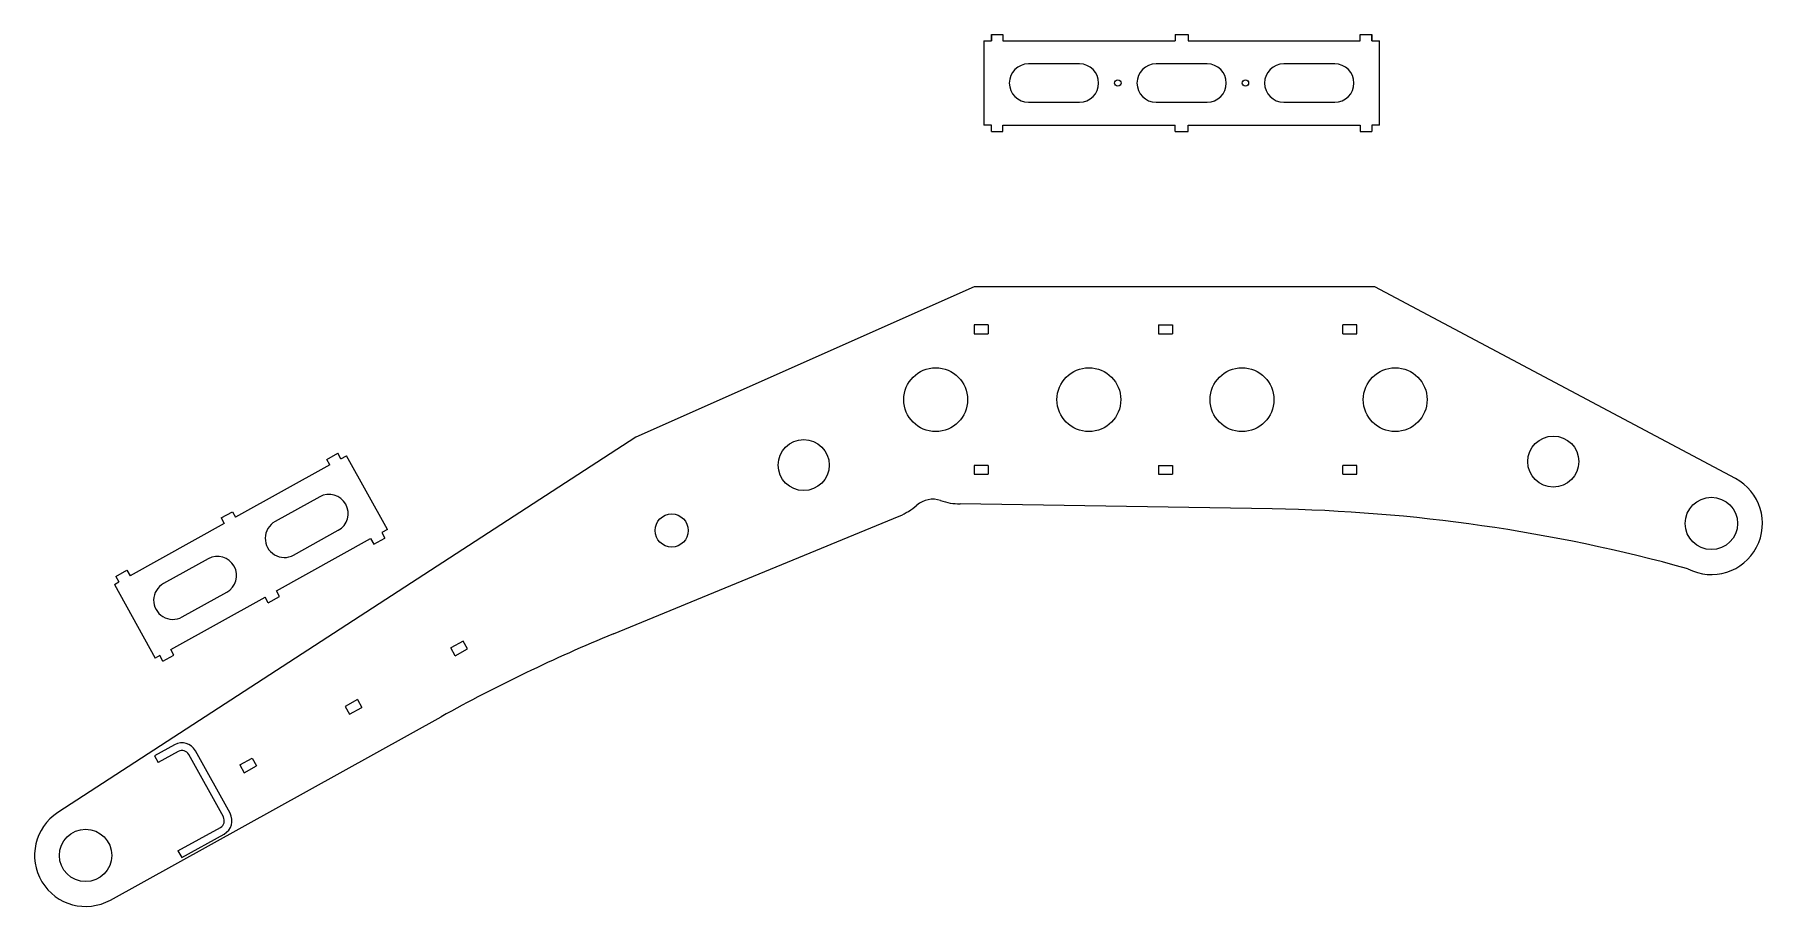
# Model space of a CAD drawing. Extents: x 0 to 2184, y -689 to 1399.
# Drawn here: x 830 to 2184, y 716 to 1399 of the extents above; entities that cross this region are included whole.
import ezdxf

# ---------------------------------------------------------------- set-up
doc = ezdxf.new("R2010")
doc.units = 0
doc.linetypes.add('SLD-CONTINUA', pattern=[0])
doc.layers.get('0').update_dxf_attribs({"linetype": 'CONTINUOUS'})
doc.layers.add('MARCADO', color=5, linetype='CONTINUOUS')

msp = doc.modelspace()

# ---------------------------------------------------------------- linework, layer by layer
at = {"color": 1, "linetype": 'SLD-CONTINUA'}
for p, q in [((1579.901699, 1393.669549), (1579.901699, 1398.66955)), ((1579.901699, 1398.66955), (1579.901699, 1393.669549)), ((1579.901699, 1398.66955), (1588.901699, 1398.66955)), ((1588.901699, 1398.66955), (1588.901699, 1393.669549)), ((1723.901703, 1398.66955), (1733.901703, 1398.66955)), ((1868.901707, 1393.669549), (1868.901707, 1398.66955)), ((1868.901707, 1398.66955), (1877.901707, 1398.66955)), ((1877.901707, 1398.66955), (1877.901707, 1393.669549)), ((1877.901707, 1393.669549), (1877.901707, 1398.66955)), ((1573.901701, 1393.669549), (1573.901701, 1327.66955)), ((1573.901701, 1393.669549), (1579.901699, 1393.669549)), ((1877.901707, 1393.669549), (1883.901704, 1393.669549)), ((1883.901704, 1327.66955), (1883.901704, 1393.669549)), ((1648.901704, 1375.669549), (1608.901705, 1375.669549)), ((1748.901702, 1375.669549), (1708.901703, 1375.669549)), ((1848.9017, 1375.669549), (1808.901701, 1375.669549)), ((1608.901705, 1345.66955), (1648.901704, 1345.66955)), ((1708.901703, 1345.66955), (1748.901702, 1345.66955)), ((1808.901701, 1345.66955), (1848.9017, 1345.66955)), ((1579.901699, 1327.66955), (1573.901701, 1327.66955)), ((1579.901699, 1322.669549), (1579.901699, 1327.66955)), ((1588.901699, 1322.669549), (1588.901699, 1327.66955)), ((1588.901699, 1327.669549), (1723.901703, 1327.669549)), ((1733.901703, 1327.669549), (1868.901707, 1327.669549)), ((1868.901707, 1327.66955), (1868.901707, 1322.669549)), ((1883.901704, 1327.66955), (1877.901707, 1327.66955)), ((1877.901707, 1327.66955), (1877.901707, 1322.669549)), ((1579.901699, 1322.669549), (1588.901699, 1322.669549)), ((1723.901703, 1322.669549), (1733.901703, 1322.669549)), ((1868.901707, 1322.669549), (1877.901707, 1322.669549)), ((1059.100548, 1065.795914), (1067.844931, 1070.64728)), ((1070.270615, 1066.275088), (1067.844931, 1070.64728)), ((1061.526231, 1061.423722), (987.636193, 1020.429672)), ((1061.526232, 1061.423721), (1059.100548, 1065.795914)), ((1070.270615, 1066.275088), (1074.642805, 1068.70077)), ((1106.661825, 1010.98784), (1074.642805, 1068.70077)), ((1053.644365, 1036.466234), (1018.666831, 1017.060766)), ((978.891809, 1015.578305), (905.001771, 974.584256)), ((976.466126, 1019.950497), (985.210509, 1024.801864)), ((1019.655215, 962.716741), (1093.545253, 1003.71079)), ((1033.220931, 990.827617), (1068.198465, 1010.233085)), ((1093.545253, 1003.710791), (1095.970937, 999.338599)), ((1095.970937, 999.338599), (1104.71532, 1004.189966)), ((1106.661825, 1010.98784), (1102.289636, 1008.562158)), ((1102.289636, 1008.562158), (1104.71532, 1004.189966)), ((893.831704, 974.105081), (902.576087, 978.956448)), ((902.576087, 978.956448), (905.001771, 974.584256)), ((966.200532, 987.952566), (931.222998, 968.547098)), ((892.759637, 967.792343), (896.257388, 969.732888)), ((892.759637, 967.792343), (924.778658, 910.079413)), ((893.831704, 974.105081), (896.257388, 969.732888)), ((945.777098, 942.313949), (980.754632, 961.719417)), ((937.020793, 916.871325), (1010.910831, 957.865374)), ((1013.336515, 953.493182), (1022.080898, 958.344549)), ((928.276409, 912.019959), (924.778658, 910.079413)), ((930.702093, 907.647766), (928.276409, 912.019959)), ((930.702093, 907.647766), (939.446476, 912.499133)), ((939.446476, 912.499133), (937.020793, 916.871325))]:
    msp.add_line(p, q, dxfattribs=at)
for p, q in [((1723.901703, 1398.66955), (1723.901703, 1393.66955)), ((1733.901703, 1398.66955), (1733.901703, 1393.66955)), ((1588.901699, 1393.669549), (1723.901703, 1393.669549)), ((1733.901703, 1393.66955), (1868.901707, 1393.66955)), ((1723.901703, 1322.669549), (1723.901703, 1327.669549)), ((1733.901703, 1322.669549), (1733.901703, 1327.669549)), ((1710.745581, 1171.118417), (1710.745582, 1164.118413)), ((1710.745581, 1171.118417), (1721.745581, 1171.118417)), ((1721.745581, 1171.118417), (1721.745582, 1164.118414)), ((1566.245577, 1164.118406), (1577.245577, 1164.118429)), ((1855.245555, 1164.118492), (1866.245555, 1164.118421)), ((1710.745602, 1061.118436), (1721.745602, 1061.118437)), ((1710.745602, 1061.118436), (1710.745603, 1054.118433)), ((1721.745602, 1061.118437), (1721.745603, 1054.118433)), ((1566.245598, 1054.118425), (1577.245598, 1054.118448)), ((1855.245576, 1054.118512), (1866.245576, 1054.11844)), ((1159.667585, 911.954083), (1169.288414, 917.286968)), ((1083.243204, 877.594784), (1073.62238, 872.261891)), ((1073.62238, 872.261891), (1077.016038, 866.139552)), ((1077.016038, 866.139552), (1086.636861, 871.472446)), ((1083.243204, 877.594784), (1086.636861, 871.472446)), ((990.97082, 826.44737), (1000.591639, 831.780272))]:
    msp.add_line(p, q)
at = {"color": 7, "linetype": 'SLD-CONTINUA'}
for p, q in [((1566.2456, 1201.118434), (1301.317425, 1083.164779)), ((1880.179553, 1201.118434), (1566.2456, 1201.118434)), ((2162.722789, 1050.88756), (1880.179553, 1201.118434)), ((1577.245562, 1171.118408), (1566.245562, 1171.118407)), ((1566.245618, 1171.118434), (1566.245577, 1164.118406)), ((1577.245562, 1171.11843), (1577.245577, 1164.118429)), ((1855.245555, 1164.118492), (1855.2456, 1171.118498)), ((1866.2456, 1171.118427), (1855.2456, 1171.118426)), ((1866.245609, 1164.118455), (1866.245656, 1171.118453)), ((1710.745582, 1164.118413), (1721.745582, 1164.118414)), ((1301.317425, 1083.164779), (848.435337, 789.059666)), ((1566.245583, 1061.118427), (1566.245598, 1054.118425)), ((1577.245583, 1061.118427), (1566.245583, 1061.118427)), ((1577.245583, 1061.118449), (1577.245598, 1054.118448)), ((1855.245576, 1054.118512), (1855.245621, 1061.118517)), ((1866.245621, 1061.118446), (1855.245621, 1061.118445)), ((1866.245576, 1054.11844), (1866.245621, 1061.118446)), ((1710.745603, 1054.118433), (1721.745603, 1054.118433)), ((1799.878273, 1026.949489), (1555.383632, 1030.891716)), ((1283.669574, 929.0865), (1507.700387, 1021.394547)), ((1165.894764, 923.409305), (1156.273947, 918.076398)), ((1169.288414, 917.286968), (1165.894764, 923.409305)), ((1159.667585, 911.954083), (1156.273936, 918.076419)), ((889.613289, 720.528057), (1148.667217, 864.124015)), ((990.97082, 826.44737), (994.364485, 820.325029)), ((1000.591639, 831.780272), (1003.985304, 825.657931)), ((994.364485, 820.325029), (1003.985302, 825.657936))]:
    msp.add_line(p, q, dxfattribs=at)
at = {"color": 1}
for p, q in [((976.466126, 1019.950497), (978.891809, 1015.578305)), ((985.210509, 1024.801864), (987.636193, 1020.429672)), ((1022.080898, 958.344549), (1019.655215, 962.716741)), ((1013.336515, 953.493182), (1010.910831, 957.865374))]:
    msp.add_line(p, q, dxfattribs=at)
at = {"color": 1, "linetype": 'SLD-CONTINUA'}
for centre in [(1678.901703, 1360.66955), (1778.901703, 1360.66955)]:
    msp.add_circle(centre, 2.5, dxfattribs=at)
at = {"color": 7, "linetype": 'SLD-CONTINUA'}
for centre, radius in [((1536.245603, 1112.618422), 25), ((1656.245603, 1112.618431), 25), ((1776.245603, 1112.61844), 25), ((1896.245603, 1112.618449), 25), ((2020.094785, 1064.094056), 20), ((1432.820915, 1061.328176), 20)]:
    msp.add_circle(centre, radius, dxfattribs=at)
for centre, radius in [((2143.943968, 1015.569663), 20.5), ((1329.396228, 1010.037929), 13), ((870.220901, 755.512845), 20.5)]:
    msp.add_circle(centre, radius)
at = {"color": 1, "linetype": 'SLD-CONTINUA'}
for centre, start, end in [((1608.901703, 1360.66955), 90, 270), ((1648.901703, 1360.66955), 270, 90), ((1708.901703, 1360.66955), 90, 270), ((1748.901703, 1360.66955), 270, 90), ((1808.901703, 1360.66955), 90, 270), ((1848.901703, 1360.66955), 270, 90), ((1060.921415, 1023.349659), 299.021427941, 119.021427941), ((1025.943881, 1003.944192), 119.021427941, 299.021427941), ((973.477581, 974.835991), 299.021427941, 119.021427941), ((938.500048, 955.430524), 119.021427941, 299.021427941)]:
    msp.add_arc(centre, 15, start, end, dxfattribs=at)
at = {"color": 7, "linetype": 'SLD-CONTINUA'}
for centre, radius, start, end in [((2143.943968, 1015.569663), 40, 242.594495687, 62.000004248), ((1488.652332, 1067.624087), 50, 292.393265282, 311.025930366), ((1533.943968, 1015.569618), 19, 71.191747959, 131.025930366), ((1556.189708, 1080.885214), 50, 251.191747959, 269.076243735), ((1778.919794, -272.88156), 1300, 74.536454655, 89.076243735), ((1778.919794, -272.88156), 1300, 112.393265282, 119.000004248), ((870.220901, 755.512845), 40, 123.000004248, 299.000004248)]:
    msp.add_arc(centre, radius, start, end, dxfattribs=at)
at = {"layer": 'MARCADO', "color": 5, "linetype": 'SLD-CONTINUA'}
for p, q in [((939.944723, 842.182268), (924.201565, 833.455691)), ((924.201565, 833.455691), (927.110426, 828.207975)), ((942.853576, 836.93455), (927.110426, 828.207975)), ((978.159496, 785.616989), (951.010154, 834.595691)), ((983.407213, 788.525847), (956.257871, 837.504548)), ((942.585092, 759.037645), (975.820641, 777.460413)), ((945.493946, 753.789926), (978.729494, 772.212694)), ((942.585092, 759.037645), (945.493946, 753.789926))]:
    msp.add_line(p, q, dxfattribs=at)
for centre, radius, start, end in [((945.762437, 831.686832), 12, 29.000004248, 119.000004248), ((945.762437, 831.686832), 6, 29.000004248, 119.000004248), ((972.911779, 782.708131), 6, 299.000004248, 29.000004248), ((972.911779, 782.708131), 12, 299.000004248, 29.000004248)]:
    msp.add_arc(centre, radius, start, end, dxfattribs=at)

doc.saveas('drawing.dxf')
